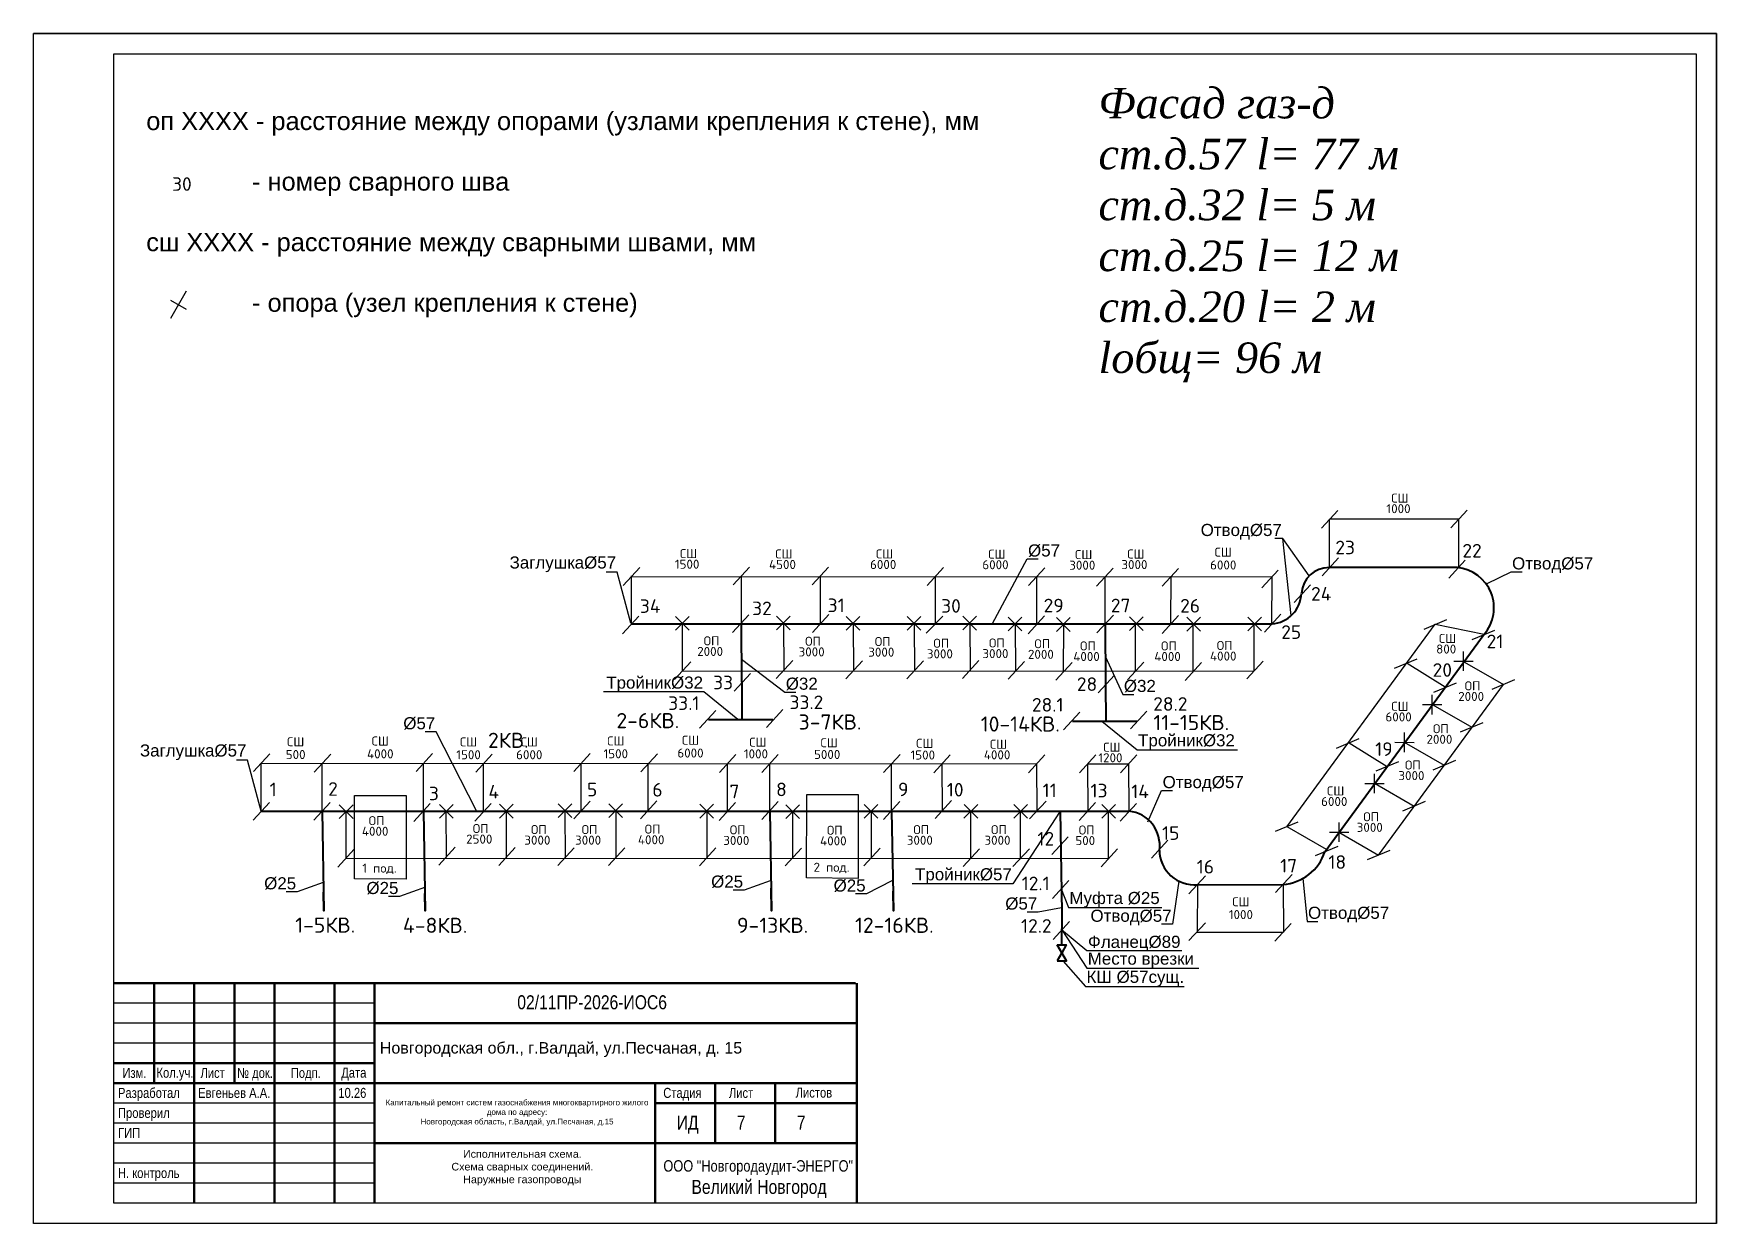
# Model space of a CAD drawing. Header units: inches. Extents: x -14875 to 29939, y -511 to 58086.
# Drawn here: x -14875 to -3761, y -511 to 7348 of the extents above; entities that cross this region are included whole.
import ezdxf
from ezdxf import colors
from ezdxf.entities.mleader import LeaderData, LeaderLine
from ezdxf.enums import TextEntityAlignment as Align
from ezdxf.math import Vec2, Vec3

# ---------------------------------------------------------------- set-up
doc = ezdxf.new("R2010")
doc.units = ezdxf.units.IN
doc.header["$MEASUREMENT"] = 0
doc.linetypes.add('ACAD_ISO02W100', pattern=[15, 12, -3])
doc.layers.get('0').update_dxf_attribs({"color": 18, "true_color": 0x000000})
for name, color, linetype, lineweight in [('анп Рамка жирная', 7, 'Continuous', 50), ('ГП_Таbлицы', 7, 'Continuous', 50), ('Трубы', 7, 'Continuous', 40)]:
    doc.layers.add(name, color=color, linetype=linetype, lineweight=lineweight)
doc.styles.add('ISO', font='arial.ttf')
doc.styles.add('PROFIL', font='simplex.shx')
doc.styles.get("Standard").update_dxf_attribs({"font": 'arial.ttf'})
doc.mleader_styles.duplicate_entry("Standard", '')

msp = doc.modelspace()

# ---------------------------------------------------------------- texts
at = {"color": 0, "style": 'PROFIL'}
for s, height, p in [('30', 89.79, (-13895.5, 6354.4)), ('1000', 59.9, (-5860.5, 4209.9)), ('СШ', 59.9, (-5851.3, 4280)), ('СШ', 59.9, (-10549.4, 3913.2)), ('СШ', 59.9, (-9919.8, 3911.3)), ('СШ', 59.9, (-9254.7, 3911.3)), ('СШ', 59.9, (-8513.3, 3909.7)), ('СШ', 59.9, (-7939.8, 3906.7)), ('СШ', 59.9, (-7595.3, 3910.7)), ('СШ', 59.9, (-7018.1, 3922.8)), ('23', 89.79, (-6212.9, 3953.5)), ('22', 89.79, (-5374.8, 3932.1)), ('1500', 59.9, (-10558.7, 3843.1)), ('4500', 59.9, (-9929, 3841.2)), ('6000', 59.9, (-9264, 3841.2)), ('6000', 59.9, (-8522.5, 3839.6)), ('3000', 59.9, (-7949, 3836.6)), ('3000', 59.9, (-7604.6, 3840.6)), ('6000', 59.9, (-7018.1, 3837.9)), ('24', 89.79, (-6370.8, 3647.5)), ('34', 89.79, (-10802.9, 3566.3)), ('32', 89.79, (-10064.8, 3551.6)), ('31', 89.79, (-9574.4, 3571.5)), ('30', 89.79, (-8816.1, 3567.7)), ('29', 89.79, (-8137.8, 3570)), ('27', 89.79, (-7695.7, 3570.2)), ('26', 89.79, (-7236.8, 3568.4)), ('ОП', 59.9, (-10397.5, 3337)), ('ОП', 59.9, (-9727.3, 3334.1)), ('ОП', 59.9, (-9267.2, 3332.4)), ('ОП', 59.9, (-8880.3, 3321.1)), ('ОП', 59.9, (-8513.3, 3322.8)), ('ОП', 59.9, (-8213.1, 3317.9)), ('ОП', 59.9, (-7008.8, 3306.4)), ('25', 89.79, (-6569.1, 3394.6)), ('СШ', 59.9, (-5536.4, 3352.8)), ('21', 89.79, (-5223.2, 3333)), ('2000', 59.9, (-10406.8, 3266.8)), ('3000', 59.9, (-9736.6, 3264)), ('3000', 59.9, (-9276.4, 3262.3)), ('3000', 59.9, (-8889.5, 3251)), ('3000', 59.9, (-8522.5, 3252.6)), ('2000', 59.9, (-8222.3, 3247.8)), ('4000', 59.9, (-7921, 3233.4)), ('ОП', 59.9, (-7911.7, 3303.5)), ('4000', 59.9, (-7386, 3233.4)), ('ОП', 59.9, (-7376.8, 3303.5)), ('4000', 59.9, (-7018, 3236.3)), ('800', 59.9, (-5545.6, 3282.7)), ('20', 89.79, (-5571.1, 3144.1)), ('33', 89.79, (-10321.1, 3061.8)), ('28', 89.79, (-7917.6, 3050.9)), ('ОП', 59.9, (-5371.5, 3039.7)), ('33.1', 89.79, (-10580.6, 2925.3)), ('33.2', 89.79, (-9771, 2931)), ('28.1', 89.79, (-8177.1, 2914.3)), ('28.2', 89.79, (-7367.6, 2920.1)), ('СШ', 59.9, (-5850.8, 2904.5)), ('2000', 59.9, (-5380.7, 2969.5)), ('2-6КВ.', 100, (-10818.3, 2809.8)), ('3-7КВ.', 100, (-9615, 2800.8)), ('10-14КВ.', 100, (-8358.2, 2787.3)), ('11-15КВ.', 100, (-7229, 2796.8)), ('6000', 59.9, (-5860, 2834.4)), ('ОП', 59.9, (-5581.1, 2756.6)), ('СШ', 59.9, (-13144.1, 2670.5)), ('СШ', 59.9, (-12585.2, 2675.4)), ('СШ', 59.9, (-12002.3, 2669.2)), ('2КВ.', 100, (-11739.5, 2679.7)), ('СШ', 59.9, (-11601.4, 2669.2)), ('СШ', 59.9, (-11030, 2675.7)), ('СШ', 59.9, (-10536.7, 2680.6)), ('СШ', 59.9, (-10091.4, 2667.6)), ('СШ', 59.9, (-9621.1, 2663.8)), ('СШ', 59.9, (-8989.4, 2660.1)), ('СШ', 59.9, (-8502.3, 2654.2)), ('2000', 59.9, (-5590.3, 2686.5)), ('500', 59.9, (-13144.1, 2585.7)), ('4000', 59.9, (-12585.2, 2590.5)), ('1500', 59.9, (-12002.3, 2584.4)), ('6000', 59.9, (-11601.4, 2584.4)), ('1500', 59.9, (-11030, 2590.9)), ('6000', 59.9, (-10536.7, 2595.8)), ('1000', 59.9, (-10104.3, 2590.1)), ('5000', 59.9, (-9633.9, 2586.3)), ('1500', 59.9, (-9002.3, 2582.6)), ('4000', 59.9, (-8511.5, 2584.1)), ('1200', 59.9, (-7763.1, 2564.4)), ('СШ', 59.9, (-7753.8, 2634.5)), ('19', 89.79, (-5957, 2621.7)), ('3000', 59.9, (-5775.1, 2446.6)), ('ОП', 59.9, (-5765.9, 2516.7)), ('1', 89.8, (-13292.8, 2355.1)), ('2', 89.8, (-12897.5, 2358.3)), ('3', 89.8, (-12231.2, 2328.8)), ('4', 89.8, (-11835.7, 2340.5)), ('5', 89.8, (-11186, 2354.3)), ('6', 89.8, (-10754.4, 2352.8)), ('7', 89.8, (-10246.4, 2341.7)), ('8', 89.8, (-9935.6, 2355.5)), ('9', 89.8, (-9131.5, 2355.5)), ('10', 89.79, (-8788.4, 2353.3)), ('11', 89.79, (-8164.4, 2349.5)), ('13', 89.79, (-7838.3, 2347.8)), ('14', 89.79, (-7567, 2342.4)), ('СШ', 59.9, (-6275.6, 2345.9)), ('6000', 59.9, (-6284.8, 2275.7)), ('ОП', 59.9, (-12609.9, 2149.2)), ('ОП', 59.9, (-11922.4, 2097.2)), ('ОП', 59.9, (-11538.5, 2090.5)), ('ОП', 59.9, (-11203.5, 2090.5)), ('ОП', 59.9, (-10786.8, 2093.1)), ('ОП', 59.9, (-10224.8, 2088.6)), ('ОП', 59.9, (-9583.8, 2085.8)), ('ОП', 59.9, (-9012.8, 2089.8)), ('ОП', 59.9, (-8499.7, 2089.8)), ('ОП', 59.9, (-7920.2, 2087.4)), ('15', 89.79, (-7364.4, 2067.2)), ('3000', 59.9, (-6050.4, 2105)), ('ОП', 59.9, (-6041.2, 2175.1)), ('4000', 59.9, (-12619.2, 2079.1)), ('2500', 59.9, (-11931.6, 2027.1)), ('3000', 59.9, (-11547.8, 2020.4)), ('3000', 59.9, (-11212.7, 2020.4)), ('4000', 59.9, (-10796.1, 2023)), ('3000', 59.9, (-10234.1, 2018.5)), ('4000', 59.9, (-9593, 2015.7)), ('3000', 59.9, (-9022, 2019.7)), ('3000', 59.9, (-8509, 2019.7)), ('12', 89.79, (-8189.8, 2029.1)), ('500', 59.9, (-7929.4, 2017.3)), ('16', 89.79, (-7135.7, 1844.6)), ('17', 89.79, (-6586.2, 1851.3)), ('18', 89.79, (-6265.3, 1875.6)), ('1 под.', 59.9, (-12590.5, 1830.8)), ('2 под.', 59.9, (-9604.7, 1836.4)), ('12.1', 89.79, (-8256.7, 1734.3)), ('1000', 59.9, (-6901.5, 1528.5)), ('СШ', 59.9, (-6901.5, 1613.3)), ('1-5КВ.', 100, (-12948.8, 1459)), ('4-8КВ.', 100, (-12223, 1457.6)), ('9-13КВ.', 100, (-9994.3, 1457.9)), ('12-16КВ.', 100, (-9190.2, 1457.9)), ('12.2', 89.79, (-8252.7, 1453.6))]:
    msp.add_text(s, height=height, dxfattribs=at).set_placement(p, align=Align.MIDDLE)
at = {"lineweight": 25, "insert": (-7841.9, 6989.5), "char_height": 201.742, "width": 3302.931, "attachment_point": 1}
msp.add_mtext('{\\fTimes New Roman|b0|i1|c204|p18;Фасад газ-д\\Pст.д.57 \\fTimes New Roman|b0|i1|c0|p18;l\\fTimes New Roman|b0|i1|c204|p18;= 77 м\\Pст.д.32 \\fTimes New Roman|b0|i1|c0|p18;l\\fTimes New Roman|b0|i1|c204|p18;= 5 м\\Pст.д.25 \\fTimes New Roman|b0|i1|c0|p18;l\\fTimes New Roman|b0|i1|c204|p18;= 12 м\\Pст.д.20 \\fTimes New Roman|b0|i1|c0|p18;l\\fTimes New Roman|b0|i1|c204|p18;= 2 м\\Plобщ= 96 м}', dxfattribs=at)
at = {"insert": (-14130.9, 6830.8), "char_height": 120, "attachment_point": 1}
msp.add_mtext_dynamic_manual_height_columns('оп ХХХХ - расстояние между опорами (узлами крепления к стене), мм\\P\\P               - номер сварного шва\\P\\Pсш ХХХХ - расстояние между сварными швами, мм\\P\\P               - опора (узел крепления к стене)', width=6089.44, gutter_width=3.75, heights=[-1359.4], dxfattribs=at)
at = {"layer": 'ГП_Таbлицы', "color": 7, "style": 'ISO', "width": 0.8}
for s, height, p in [('02/11ПР-2026-ИОС6', 92.61, (-11680.5, 903.1)), ('Изм.', 66.15, (-14288.5, 450)), ('Кол.уч.', 66.15, (-14063.2, 450.9)), ('Лист', 66.15, (-13773.1, 450)), ('№ док.', 66.15, (-13531.3, 450)), ('Подп.', 66.15, (-13176.2, 450)), ('Дата', 66.15, (-12843.2, 451.5)), ('Разработал', 66.15, (-14317.5, 317.7)), ('Евгеньев А.А.', 66.15, (-13788.3, 317.7)), ('10.26', 66.15, (-12862.2, 317.7)), ('Стадия', 66.15, (-10716.4, 317.7)), ('Лист', 66.15, (-10282.8, 317.7)), ('Листов', 66.15, (-9841.9, 319.6)), ('Проверил', 66.15, (-14317.5, 185.4)), ('ГИП', 66.15, (-14317.5, 53.1)), ('ИД', 92.61, (-10627.8, 108)), ('7', 92.6, (-10230.9, 108)), ('7', 92.6, (-9834, 108)), ('Н. контроль', 66.15, (-14317.5, -211.5))]:
    msp.add_text(s, height=height, dxfattribs=at).set_placement(p)
for s, height, p in [('ООО "Новгородаудит-ЭНЕРГО"', 75.6, (-10089.2, -169.4)), ('Великий Новгород', 92.61, (-10084, -316.4))]:
    msp.add_text(s, height=height, dxfattribs=at).set_placement(p, align=Align.CENTER)
at = {"layer": 'Трубы', "linetype": 'ACAD_ISO02W100', "attachment_point": 1}
for s, width, heights, insert, char_height in [('\\pxt26;Новгородская обл., г.Валдай, ул.Песчаная, д. 15', 3117.152, [-99.6], (-12588.1, 686.2), 75.6), ('\\pxa0.66667,sm1,qc;Капитальный ремонт систем газоснабжения многоквартирного жилого дома по адресу:\\P\\pa0.25,s*;Новгородская область, г.Валдай, ул.Песчаная, д.15', 1770.003, [-202.1], (-12567.1, 306.2), 37.8), ('\\pxa0.66667,sm1,qc;Исполнительная схема.\\PСхема сварных соединений.\\PНаружные газопроводы', 1916.713, [-303.5], (-12605.3, -27.3), 50.4)]:
    msp.add_mtext_dynamic_manual_height_columns(s, width=width, gutter_width=3.15, heights=heights, dxfattribs=dict(at, insert=insert, char_height=char_height))

# ---------------------------------------------------------------- blocks, each defined once
blk = doc.blocks.new('A$C06d2972a')
at = {"color": 242, "lineweight": 30, "true_color": 0xcd2027}
for p, q in [((87, 150), (-87, -150)), ((-87, 50), (87, -50))]:
    blk.add_line(p, q, dxfattribs=at)

# ---------------------------------------------------------------- linework, layer by layer
at = {"color": 18, "true_color": 0x000000}
for p, q in [((-6369.7, 4080.6), (-6261.4, 4198.5)), ((-5463.5, 4139.9), (-6316.3, 4139.5)), ((-6316.2, 3820.5), (-6315.9, 4139.5)), ((-5515.3, 4082.4), (-5407.1, 4200.3)), ((-5463.1, 3824.6), (-5463.1, 4140.7)), ((-10980.1, 3703.2), (-10871.9, 3821)), ((-10254.7, 3706), (-10146.4, 3823.9)), ((-9732.3, 3705.9), (-9624, 3823.8)), ((-8973.9, 3703.4), (-8865.6, 3821.3)), ((-8303.5, 3701.3), (-8195.2, 3819.1)), ((-7854, 3698), (-7745.8, 3815.9)), ((-7422.2, 3696.9), (-7314, 3814.7)), ((-6762.9, 3686.6), (-6654.7, 3804.4)), ((-6364.9, 3767), (-6256.7, 3884.8)), ((-5528, 3751.2), (-5419.8, 3869)), ((-10927, 3449.6), (-10927, 3765.8)), ((-10925.7, 3762), (-6697.6, 3758.8)), ((-10200.1, 3450.1), (-10200.1, 3766.2)), ((-9677.7, 3450), (-9677.7, 3766.1)), ((-8919.3, 3447.5), (-8919.3, 3763.6)), ((-8248.9, 3445.4), (-8248.9, 3761.5)), ((-7797.8, 3448.6), (-7797.2, 3759.4)), ((-7364.8, 3763.7), (-7366.4, 3452.5)), ((-6697.1, 3758.2), (-6698.6, 3447)), ((-6549.8, 3589), (-6441.6, 3706.8)), ((-10985.5, 3382), (-10877.3, 3499.9)), ((-10590, 3137.9), (-10590, 3454)), ((-10258.4, 3390.9), (-10150.1, 3508.8)), ((-9922.3, 3453.5), (-9920.5, 3138.2)), ((-9731.1, 3392.7), (-9622.8, 3510.6)), ((-9462.1, 3451.9), (-9460.4, 3136.5)), ((-9059.1, 3451.9), (-9057.4, 3136.5)), ((-8692.2, 3453.5), (-8690.4, 3138.1)), ((-8392, 3448.6), (-8390.2, 3133.2)), ((-8305.8, 3383.1), (-8197.5, 3500.9)), ((-7851.8, 3389.1), (-7743.6, 3506.9)), ((-7596.7, 3135.1), (-7596.7, 3451.2)), ((-7422.2, 3385.8), (-7314, 3503.7)), ((-7217, 3132.2), (-7217, 3448.3)), ((-6815, 3447.5), (-6816.5, 3136.3)), ((-6746.5, 3394.1), (-6638.3, 3512)), ((-6599.1, 2109.2), (-5618.4, 3446)), ((-5691.1, 3414.7), (-5541.3, 3477.1)), ((-5618.4, 3446), (-5295.4, 3380.3)), ((-8073.2, 3441.1), (-8074.7, 3130.2)), ((-5373.9, 3346), (-5224, 3408.3)), ((-10642.7, 3081.2), (-10534.5, 3199.1)), ((-10590.1, 3137.8), (-6816.9, 3136.7)), ((-10247.7, 3003.8), (-10139.5, 3121.7)), ((-9969.8, 3088.4), (-9861.6, 3206.2)), ((-9509.7, 3086.7), (-9401.4, 3204.6)), ((-9106.7, 3086.7), (-8998.5, 3204.5)), ((-8739.7, 3088.3), (-8631.5, 3206.1)), ((-8439.5, 3083.4), (-8331.3, 3201.3)), ((-8124.1, 3076.4), (-8015.9, 3194.3)), ((-7650, 3078.6), (-7541.7, 3196.5)), ((-7270.3, 3075.7), (-7162.1, 3193.5)), ((-6862.2, 3085.5), (-6753.9, 3203.3)), ((-5887.4, 3155.8), (-5737.6, 3218.1)), ((-5804.3, 3190.4), (-5552.8, 3033.8)), ((-5425, 3196.9), (-5167.3, 3049)), ((-7844.2, 2992.9), (-7736, 3110.7)), ((-5991.8, 1921.9), (-5167.4, 3048.7)), ((-5628.2, 2997.3), (-5478.3, 3059.6)), ((-5241.1, 3018.4), (-5091.3, 3080.7)), ((-5634.6, 2913.9), (-5376.8, 2766)), ((-10476.8, 2759.7), (-10368.6, 2877.5)), ((-10033.9, 2765.4), (-9925.6, 2883.2)), ((-8073.3, 2748.7), (-7965.1, 2866.6)), ((-7630.4, 2754.5), (-7522.2, 2872.3)), ((-5450.7, 2735.3), (-5300.8, 2797.7)), ((-6269.9, 2628.5), (-6120.1, 2690.9)), ((-13422, 2472.9), (-13313.8, 2590.7)), ((-13020.9, 2469.9), (-12912.6, 2587.7)), ((-12348.9, 2474.1), (-12240.7, 2591.9)), ((-11954, 2470.4), (-11845.7, 2588.3)), ((-11307.5, 2474.2), (-11199.3, 2592)), ((-10863.5, 2472.3), (-10755.2, 2590.2)), ((-10344.3, 2467.6), (-10236, 2585.4)), ((-10065.1, 2467.9), (-9956.9, 2585.7)), ((-9261, 2467.9), (-9152.8, 2585.7)), ((-8929.8, 2465.5), (-8821.6, 2583.3)), ((-8305.1, 2465.6), (-8196.8, 2583.4)), ((-7967.6, 2465.6), (-7859.4, 2583.4)), ((-7697, 2465.5), (-7588.8, 2583.3)), ((-6186.9, 2663.2), (-5935.3, 2506.5)), ((-5822.8, 2666.4), (-5559.7, 2515.2)), ((-13371.4, 2528), (-8251.5, 2524.2)), ((-13371, 2210.4), (-13371, 2528.2)), ((-12969.9, 2207.4), (-12969.9, 2525.2)), ((-12299.3, 2209.1), (-12299.3, 2525.3)), ((-11904.4, 2205.5), (-11904.4, 2521.6)), ((-11259.6, 2210.4), (-11259.6, 2526.5)), ((-10815.6, 2208.5), (-10815.6, 2524.6)), ((-10292.1, 2209.8), (-10292.1, 2525.9)), ((-10012.1, 2209.4), (-10012.1, 2525.5)), ((-9208, 2209.4), (-9208, 2525.5)), ((-8875.5, 2523.9), (-8873.5, 2213.8)), ((-8251.5, 2524.2), (-8249.5, 2210)), ((-7914.3, 2523.8), (-7643.8, 2523.5)), ((-7914, 2524.2), (-7912, 2210)), ((-7643.4, 2524.1), (-7641.5, 2210)), ((-6008.8, 2477.8), (-5858.9, 2540.2)), ((-5632.6, 2485.3), (-5482.8, 2547.6)), ((-6015.6, 2393.5), (-5757.9, 2245.6)), ((-13424.7, 2152), (-13316.5, 2269.9)), ((-13024, 2152), (-12915.8, 2269.9)), ((-12363.7, 2144), (-12255.4, 2261.9)), ((-11960.9, 2144.8), (-11852.6, 2262.6)), ((-11307.2, 2160.8), (-11199, 2278.6)), ((-10866, 2161.1), (-10757.8, 2278.9)), ((-10346.7, 2150.1), (-10238.5, 2267.9)), ((-10066.3, 2156.8), (-9958.1, 2274.6)), ((-9262.2, 2156.8), (-9154, 2274.6)), ((-8920.6, 2164), (-8812.4, 2281.9)), ((-8296.7, 2160.3), (-8188.4, 2278.1)), ((-7970.4, 2150.8), (-7862.2, 2268.6)), ((-7699.2, 2145.4), (-7590.9, 2263.2)), ((-5831.7, 2215), (-5681.9, 2277.3)), ((-12811.2, 1901), (-12811.2, 2210.3)), ((-12151.6, 2214.5), (-12151.2, 1905.1)), ((-11753.8, 2212.4), (-11753.4, 1903.1)), ((-11365.3, 2212.1), (-11365, 1902.7)), ((-11030.3, 2212.1), (-11029.9, 1902.7)), ((-10429.5, 2210.3), (-10429.1, 1900.9)), ((-9862.8, 2209.6), (-9862.4, 1900.2)), ((-9344.2, 2209.9), (-9343.8, 1900.5)), ((-8685.2, 1900.2), (-8685.2, 2212.1)), ((-8356.2, 1900.2), (-8356.2, 2212.1)), ((-7774.8, 1899.3), (-7774.8, 2211.2)), ((-6673.6, 2078.6), (-6523.8, 2140.9)), ((-8149.7, 1924.6), (-8041.5, 2042.4)), ((-7491.5, 1901.7), (-7383.3, 2019.6)), ((-6598.4, 2109.4), (-6339.3, 1960.7)), ((-6254.9, 2073.1), (-5991.8, 1921.9)), ((-12865.3, 1841.8), (-12757, 1959.7)), ((-12811.2, 1900.9), (-7774.9, 1899.5)), ((-12199.4, 1855.2), (-12091.2, 1973)), ((-11801.6, 1853.2), (-11693.4, 1971)), ((-11413.2, 1852.8), (-11305, 1970.6)), ((-11078.2, 1852.8), (-10969.9, 1970.6)), ((-10477.4, 1851), (-10369.1, 1968.8)), ((-9910.7, 1850.3), (-9802.4, 1968.1)), ((-9392.1, 1850.6), (-9283.8, 1968.4)), ((-8735.6, 1845.3), (-8627.4, 1963.1)), ((-8406.6, 1845.3), (-8298.4, 1963.1)), ((-7825.2, 1844.4), (-7716.9, 1962.2)), ((-6409.4, 1918.2), (-6259.6, 1980.5)), ((-6064.8, 1892), (-5914.9, 1954.4)), ((-7244.5, 1665.9), (-7136.2, 1783.8)), ((-6671.8, 1674.7), (-6563.6, 1792.5)), ((-8146.5, 1635.3), (-8038.3, 1753.1)), ((-7189, 1724.2), (-7190.5, 1413.3)), ((-6623, 1728), (-6620.3, 1412.2)), ((-8141.1, 1363.9), (-8032.9, 1481.8)), ((-7244.2, 1356.9), (-7136, 1474.7)), ((-6677.5, 1352.3), (-6569.3, 1470.1)), ((-7190.1, 1412.8), (-6620.3, 1412))]:
    msp.add_line(p, q, dxfattribs=at)
at = {"color": 0}
for p, q in [((-10635.9, 3497.6), (-10545.3, 3406.9)), ((-10635.9, 3407), (-10545.3, 3497.5)), ((-9968.1, 3408.5), (-9877.4, 3499.1)), ((-9968.1, 3499.1), (-9877.5, 3408.5)), ((-9507.9, 3406.9), (-9417.3, 3497.5)), ((-9507.9, 3497.5), (-9417.3, 3406.9)), ((-9105, 3406.9), (-9014.3, 3497.4)), ((-9104.9, 3497.5), (-9014.4, 3406.8)), ((-8980.2, 3387.1), (-8869.5, 3500.8)), ((-8738, 3408.5), (-8647.3, 3499)), ((-8737.9, 3499.1), (-8647.4, 3408.4)), ((-8437.8, 3403.6), (-8347.1, 3494.2)), ((-8437.7, 3494.2), (-8347.2, 3403.5)), ((-8119.3, 3399.6), (-8028.6, 3490.2)), ((-8119.2, 3490.2), (-8028.7, 3399.5)), ((-7637.8, 3495.2), (-7547.2, 3404.5)), ((-7637.8, 3404.6), (-7547.2, 3495.1)), ((-7258.2, 3401.7), (-7167.5, 3492.2)), ((-7258.1, 3492.3), (-7167.6, 3401.6)), ((-6856.6, 3403.2), (-6765.9, 3493.8)), ((-6856.5, 3493.8), (-6766, 3403.2)), ((-5430.7, 3138.5), (-5430.6, 3266.6)), ((-5494.7, 3202.6), (-5366.6, 3202.5)), ((-5701.4, 2915.4), (-5573.3, 2915.3)), ((-5637.4, 2851.3), (-5637.3, 2979.4)), ((-5821.1, 2602.3), (-5820.9, 2730.5)), ((-5885.1, 2666.5), (-5756.9, 2666.3)), ((-6018.5, 2330.9), (-6018.3, 2459.1)), ((-6082.5, 2395.1), (-5954.3, 2395)), ((-12856, 2163.2), (-12765.4, 2253.8)), ((-12856, 2253.8), (-12765.4, 2163.2)), ((-12195, 2166), (-12104.3, 2256.5)), ((-12194.9, 2256.6), (-12104.4, 2165.9)), ((-11798.9, 2166.4), (-11708.2, 2256.9)), ((-11798.8, 2257), (-11708.3, 2166.3)), ((-11410.7, 2169.4), (-11320.1, 2260)), ((-11410.7, 2260), (-11320.1, 2169.4)), ((-11075.7, 2169.4), (-10985, 2260)), ((-11075.6, 2260), (-10985.1, 2169.4)), ((-10475.1, 2166.5), (-10384.4, 2257.1)), ((-10475, 2257.1), (-10384.5, 2166.5)), ((-9907.7, 2162.4), (-9817, 2252.9)), ((-9907.6, 2253), (-9817.1, 2162.3)), ((-9389.7, 2165.6), (-9299, 2256.1)), ((-9389.6, 2256.2), (-9299.1, 2165.5)), ((-8730.2, 2165.7), (-8639.5, 2256.2)), ((-8730.1, 2256.3), (-8639.5, 2165.6)), ((-8401.1, 2256.3), (-8310.5, 2165.6)), ((-8401.1, 2165.7), (-8310.5, 2256.2)), ((-7819.7, 2164.7), (-7729.1, 2255.3)), ((-7819.7, 2255.3), (-7729.1, 2164.7)), ((-6253.2, 2009.1), (-6253.1, 2137.2)), ((-6317.2, 2073.2), (-6189.1, 2073.1))]:
    msp.add_line(p, q, dxfattribs=at)
at = {"color": 18, "true_color": 0x000000}
for points in [[(-12754.5, 2315.7), (-12414.7, 2316.1), (-12414.7, 1762.3), (-12756.4, 1765.1)], [(-9768.7, 2321.4), (-9428.9, 2321.8), (-9428.9, 1768), (-9770.6, 1770.7)]]:
    msp.add_lwpolyline(points, close=True, dxfattribs=at)
at = {"color": 0, "lineweight": 40}
for points in [[(-8115.4, 1329.1), (-8054.3, 1329.1), (-8084.9, 1276.2)], [(-8115.4, 1222.2), (-8054.2, 1222.2), (-8084.8, 1275.1)]]:
    msp.add_lwpolyline(points, close=True, dxfattribs=at)
at = {"layer": 'анп Рамка жирная', "color": 7, "lineweight": 30, "ltscale": 0.001}
for p, q in [((-14874.5, 7347.6), (-3761.3, 7347.6)), ((-14874.5, -511), (-14874.5, 7347.6)), ((-3761.3, 7347.6), (-14874.5, 7347.6)), ((-3761.3, 7347.6), (-3761.3, -511)), ((-14345.3, -378.7), (-14345.3, 7215.3)), ((-14345.3, 7215.3), (-3893.6, 7215.3)), ((-3893.6, 7215.3), (-3893.6, -378.7)), ((-3893.6, -378.7), (-14345.3, -378.7)), ((-3761.3, -511), (-14874.5, -511))]:
    msp.add_line(p, q, dxfattribs=at)
at = {"layer": 'анп Рамка жирная', "color": 0, "lineweight": 30, "ltscale": 0.001}
msp.add_line((-3761.3, -511), (-3761.3, 7347.6), dxfattribs=at)
at = {"layer": 'ГП_Таbлицы', "color": 7}
for p, q in [((-14078.2, 1076.6), (-14078.2, 415.1)), ((-13813.6, 1076.6), (-13813.6, -378.7)), ((-13549, 1076.6), (-13549, 415.1)), ((-13284.4, 1076.6), (-13284.4, -378.7)), ((-12887.5, 1076.6), (-12887.5, -378.7)), ((-12622.9, 1076.6), (-12622.9, -378.7)), ((-9438.2, 1075.6), (-9438.3, -378.6)), ((-12622.9, 812), (-9447.7, 812)), ((-12622.9, 547.4), (-14342.8, 547.4)), ((-14342.8, 415.1), (-9447.7, 415.1)), ((-10770.7, 415.1), (-10770.7, -378.7)), ((-10373.8, 415.1), (-10373.8, 18.2)), ((-9976.9, 415.1), (-9976.9, 18.2)), ((-10770.7, 282.8), (-9447.7, 282.8)), ((-12622.9, 18.2), (-9447.7, 18.2))]:
    msp.add_line(p, q, dxfattribs=at)
at = {"layer": 'ГП_Таbлицы', "color": 7, "lineweight": -3}
for p, q in [((-12622.9, 944.3), (-14342.8, 944.3)), ((-12622.9, 812), (-14342.8, 812)), ((-12622.9, 679.7), (-14342.8, 679.7)), ((-12622.9, 282.8), (-14342.8, 282.8)), ((-12622.9, 150.5), (-14342.8, 150.5)), ((-12622.9, 18.2), (-14342.8, 18.2)), ((-12622.9, -114.1), (-14342.8, -114.1)), ((-12622.9, -246.4), (-14342.8, -246.4))]:
    msp.add_line(p, q, dxfattribs=at)
at = {"layer": 'ГП_Таbлицы', "color": 7}
msp.add_lwpolyline([(-14342.8, 1076.6), (-14342.8, 1076.6), (-9447.7, 1076.6)], dxfattribs=at)
at = {"layer": 'Трубы', "color": 18, "true_color": 0x000000}
for p, q in [((-5471.3, 3820.2), (-6317.3, 3820.3)), ((-10926.7, 3448.9), (-6695.7, 3448.1)), ((-10202.3, 3450.1), (-10198.6, 3063.7)), ((-7798.8, 3446.5), (-7795.2, 3052.7)), ((-6347, 1944.1), (-5295.4, 3380.3)), ((-10198.2, 3063.2), (-10197.3, 2819.6)), ((-7794.7, 3052.3), (-7793.8, 2808.7)), ((-10416.8, 2817.7), (-9993, 2817.7)), ((-8013.3, 2806.8), (-7589.5, 2806.8)), ((-13371.1, 2210.7), (-7640.2, 2212)), ((-7189.4, 1725.6), (-6623, 1728))]:
    msp.add_line(p, q, dxfattribs=at)
for points in [[(-12970, 2210.4), (-12958.1, 1554), (-12960.7, 1677.4)], [(-12300.2, 2208.9), (-12288.3, 1552.5), (-12290.5, 1666.8)], [(-10012.6, 2210.1), (-10000.6, 1553.7), (-10003.3, 1702.6)], [(-9208.5, 2210.1), (-9196.5, 1553.7), (-9199, 1683.4)], [(-8094.4, 2211.3), (-8085, 1541.4), (-8086.3, 1329.2)]]:
    msp.add_lwpolyline(points, dxfattribs=at)
for centre, radius, start, end in [((-6321.7, 3641), 179.4, 88.59573, 176.68304), ((-5496, 3555.2), 266.2, 318.81602, 84.65134), ((-6712.2, 3658), 210.5, 274.38193, 357.94509), ((-7664.8, 1985.8), 227.5, 351.65242, 83.79076), ((-7207.7, 1957), 232.1, 181.03111, 274.51016), ((-6643.5, 2038.2), 310.8, 273.78912, 342.40868)]:
    msp.add_arc(centre, radius, start, end, dxfattribs=at)

# ---------------------------------------------------------------- block references
at = {"xscale": 0.6, "yscale": 0.6, "zscale": 0.6}
msp.add_blockref('A$C06d2972a', (-13918.7, 5556.9), dxfattribs=at)

msp.set_redraw_order([(e.dxf.handle, doc.entitydb.next_handle()) for e in msp.query("TEXT MTEXT ATTDEF DIMENSION ARC_DIMENSION")])  # texts and dimensions are drawn at this point

# ---------------------------------------------------------------- leaders
at = {"color": 0}
ml = msp.add_multileader_mtext('', dxfattribs=at)
ml.set_content('Отвод%%C57 ')
ml.set_leader_properties(color=256)
ml.build(insert=Vec2(0, 0))
ml.multileader.update_dxf_attribs({"has_dogleg": 0, "text_left_attachment_type": 6, "text_right_attachment_type": 6, "dogleg_length": 2, "arrow_head_size": 0})
ctx = ml.context
ctx.base_point, ctx.char_height, ctx.arrow_head_size, ctx.landing_gap_size, ctx.plane_origin, ctx.plane_x_axis = Vec3(-7163.1, 4012.8), 80, 0, 6.45, Vec3(-6955.4, 4441), Vec3(1, 0, 0)
ctx.left_attachment, ctx.right_attachment, ctx.text_align_type = 6, 6, 2
notes = []
notes.append((ctx, [(1, (1, 1, 0), (-6622.5, 4012.8), (-1, 0, 0), 2, [(0, [(-6451.4, 3766.3)], 0, []), (1, [(-6569.1, 3504.1)], 0, [])])]))
ctx.mtext.insert, ctx.mtext.text_direction, ctx.mtext.width, ctx.mtext.defined_height, ctx.mtext.alignment, ctx.mtext.flow_direction = Vec3(-6631, 4109.2), Vec3(1, 0, 0), 45.256, 32.4, 3, 5
ml = msp.add_multileader_mtext('', dxfattribs=at)
ml.set_content('Заглушка%%C57 ')
ml.set_leader_properties(color=256)
ml.build(insert=Vec2(0, 0))
ml.multileader.update_dxf_attribs({"has_dogleg": 0, "text_left_attachment_type": 6, "text_right_attachment_type": 6, "dogleg_length": 2, "arrow_head_size": 0})
ctx = ml.context
ctx.base_point, ctx.char_height, ctx.arrow_head_size, ctx.landing_gap_size, ctx.plane_origin, ctx.plane_x_axis = Vec3(-11728.5, 3791), 80, 0, 6.45, Vec3(-11465.4, 3991.6), Vec3(1, 0, 0)
ctx.left_attachment, ctx.right_attachment, ctx.text_align_type = 6, 6, 2
notes.append((ctx, [(1, (1, 1, 0), (-11019.5, 3791), (-1, 0, 0), 2, [(0, [(-10929.7, 3452.9)], 0, [])])]))
ctx.mtext.insert, ctx.mtext.text_direction, ctx.mtext.width, ctx.mtext.defined_height, ctx.mtext.alignment, ctx.mtext.flow_direction = Vec3(-11027.9, 3894.5), Vec3(1, 0, 0), 65.215, 85.3, 3, 5
ml = msp.add_multileader_mtext('', dxfattribs=at)
ml.set_content('%%C57 ')
ml.set_leader_properties(color=256)
ml.build(insert=Vec2(0, 0))
ml.multileader.update_dxf_attribs({"has_dogleg": 0, "text_left_attachment_type": 6, "text_right_attachment_type": 6, "dogleg_length": 2, "arrow_head_size": 0})
ctx = ml.context
ctx.base_point, ctx.char_height, ctx.arrow_head_size, ctx.landing_gap_size, ctx.plane_origin, ctx.plane_x_axis = Vec3(-8313.6, 3877.9), 80, 0, 6.45, Vec3(-9885.2, 3675.1), Vec3(1, 0, 0)
ctx.left_attachment, ctx.right_attachment = 6, 6
notes.append((ctx, [(0, (1, 1, 0), (-8315.6, 3877.9), (1, 0, 0), 2, [(0, [(-8542.7, 3450.3)], 0, [])])]))
ctx.mtext.insert, ctx.mtext.text_direction, ctx.mtext.width, ctx.mtext.defined_height, ctx.mtext.flow_direction = Vec3(-8307.1, 3973.9), Vec3(1, 0, 0), 65.215, 85.3, 5
ml = msp.add_multileader_mtext('', dxfattribs=at)
ml.set_content('Отвод%%C57 ')
ml.set_leader_properties(color=256)
ml.build(insert=Vec2(0, 0))
ml.multileader.update_dxf_attribs({"has_dogleg": 0, "text_left_attachment_type": 6, "text_right_attachment_type": 6, "dogleg_length": 2, "arrow_head_size": 0})
ctx = ml.context
ctx.base_point, ctx.char_height, ctx.arrow_head_size, ctx.landing_gap_size, ctx.plane_origin, ctx.plane_x_axis = Vec3(-5116.9, 3792.1), 80, 0, 6.45, Vec3(-5082.1, 4312.9), Vec3(1, 0, 0)
ctx.left_attachment, ctx.right_attachment = 6, 6
notes.append((ctx, [(0, (1, 1, 0), (-5118.9, 3792.1), (1, 0, 0), 2, [(0, [(-5276, 3715.1)], 0, [])])]))
ctx.mtext.insert, ctx.mtext.text_direction, ctx.mtext.width, ctx.mtext.defined_height, ctx.mtext.flow_direction = Vec3(-5110.5, 3888.6), Vec3(1, 0, 0), 65.215, 85.3, 5
ml = msp.add_multileader_mtext('', dxfattribs=at)
ml.set_content('%%C32 ')
ml.set_leader_properties(color=256)
ml.build(insert=Vec2(0, 0))
ml.multileader.update_dxf_attribs({"has_dogleg": 0, "text_left_attachment_type": 6, "text_right_attachment_type": 6, "dogleg_length": 2, "arrow_head_size": 0})
ctx = ml.context
ctx.base_point, ctx.char_height, ctx.arrow_head_size, ctx.landing_gap_size, ctx.plane_origin, ctx.plane_x_axis = Vec3(-7680.7, 2982.9), 80, 0, 6.45, Vec3(-9026.6, 2771), Vec3(1, 0, 0)
ctx.left_attachment, ctx.right_attachment = 6, 6
notes.append((ctx, [(0, (1, 1, 0), (-7682.7, 2982.9), (1, 0, 0), 2, [(0, [(-7797.9, 3235.9)], 0, [])])]))
ctx.mtext.insert, ctx.mtext.text_direction, ctx.mtext.width, ctx.mtext.defined_height, ctx.mtext.flow_direction = Vec3(-7674.3, 3078.9), Vec3(1, 0, 0), 65.215, 85.3, 5
ml = msp.add_multileader_mtext('', dxfattribs=at)
ml.set_content('%%C32 ')
ml.set_leader_properties(color=256)
ml.build(insert=Vec2(0, 0))
ml.multileader.update_dxf_attribs({"has_dogleg": 0, "text_left_attachment_type": 6, "text_right_attachment_type": 6, "dogleg_length": 2, "arrow_head_size": 0})
ctx = ml.context
ctx.base_point, ctx.char_height, ctx.arrow_head_size, ctx.landing_gap_size, ctx.plane_origin, ctx.plane_x_axis = Vec3(-9913.8, 2997.8), 80, 0, 6.45, Vec3(-11301.1, 2800.7), Vec3(1, 0, 0)
ctx.left_attachment, ctx.right_attachment = 6, 6
notes.append((ctx, [(0, (1, 1, 0), (-9915.8, 2997.8), (1, 0, 0), 2, [(0, [(-10199.2, 3214.8)], 0, [])])]))
ctx.mtext.insert, ctx.mtext.text_direction, ctx.mtext.width, ctx.mtext.defined_height, ctx.mtext.flow_direction = Vec3(-9907.3, 3093.8), Vec3(1, 0, 0), 65.215, 85.3, 5
ml = msp.add_multileader_mtext('', dxfattribs=at)
ml.set_content('Тройник%%C32')
ml.set_leader_properties(color=256)
ml.build(insert=Vec2(0, 0))
ml.multileader.update_dxf_attribs({"has_dogleg": 0, "text_left_attachment_type": 6, "text_right_attachment_type": 6, "dogleg_length": 2, "arrow_head_size": 0})
ctx = ml.context
ctx.base_point, ctx.char_height, ctx.arrow_head_size, ctx.landing_gap_size, ctx.plane_origin, ctx.plane_x_axis = Vec3(-11090.9, 2998.9), 80, 0, 6.45, Vec3(-10934, 3186.5), Vec3(1, 0, 0)
ctx.left_attachment, ctx.right_attachment, ctx.text_align_type = 6, 6, 2
notes.append((ctx, [(1, (1, 1, 0), (-10445.3, 2998.9), (-1, 0, 0), 2, [(0, [(-10224.1, 2817.5)], 0, [])])]))
ctx.mtext.insert, ctx.mtext.text_direction, ctx.mtext.width, ctx.mtext.defined_height, ctx.mtext.alignment, ctx.mtext.flow_direction = Vec3(-10453.7, 3101.1), Vec3(1, 0, 0), 650.834, 56, 3, 5
ml = msp.add_multileader_mtext('', dxfattribs=at)
ml.set_content('%%C57 ')
ml.set_leader_properties(color=256)
ml.build(insert=Vec2(0, 0))
ml.multileader.update_dxf_attribs({"has_dogleg": 0, "text_left_attachment_type": 6, "text_right_attachment_type": 6, "dogleg_length": 2, "arrow_head_size": 0})
ctx = ml.context
ctx.base_point, ctx.char_height, ctx.arrow_head_size, ctx.landing_gap_size, ctx.plane_origin, ctx.plane_x_axis = Vec3(-12430.2, 2736.5), 80, 0, 6.45, Vec3(-12363, 3383.3), Vec3(1, 0, 0)
ctx.left_attachment, ctx.right_attachment, ctx.text_align_type = 6, 6, 2
notes.append((ctx, [(1, (1, 1, 0), (-12213.7, 2736.5), (-1, 0, 0), 2, [(0, [(-11950, 2214.3)], 0, [])])]))
ctx.mtext.insert, ctx.mtext.text_direction, ctx.mtext.width, ctx.mtext.defined_height, ctx.mtext.alignment, ctx.mtext.flow_direction = Vec3(-12222.1, 2832.5), Vec3(1, 0, 0), 65.215, 85.3, 3, 5
ml = msp.add_multileader_mtext('', dxfattribs=at)
ml.set_content('Тройник%%C32')
ml.set_leader_properties(color=256)
ml.build(insert=Vec2(0, 0))
ml.multileader.update_dxf_attribs({"has_dogleg": 0, "text_left_attachment_type": 6, "text_right_attachment_type": 6, "dogleg_length": 2, "arrow_head_size": 0})
ctx = ml.context
ctx.base_point, ctx.char_height, ctx.arrow_head_size, ctx.landing_gap_size, ctx.plane_origin, ctx.plane_x_axis = Vec3(-7586.8, 2617.6), 80, 0, 6.45, Vec3(-8530.5, 3175.6), Vec3(1, 0, 0)
ctx.left_attachment, ctx.right_attachment = 6, 6
notes.append((ctx, [(0, (1, 1, 0), (-7588.8, 2617.6), (1, 0, 0), 2, [(0, [(-7820.6, 2806.6)], 0, [])])]))
ctx.mtext.insert, ctx.mtext.text_direction, ctx.mtext.width, ctx.mtext.defined_height, ctx.mtext.flow_direction = Vec3(-7580.3, 2719.8), Vec3(1, 0, 0), 650.834, 56, 5
ml = msp.add_multileader_mtext('', dxfattribs=at)
ml.set_content('Заглушка%%C57 ')
ml.set_leader_properties(color=256)
ml.build(insert=Vec2(0, 0))
ml.multileader.update_dxf_attribs({"has_dogleg": 0, "text_left_attachment_type": 6, "text_right_attachment_type": 6, "dogleg_length": 2, "arrow_head_size": 0})
ctx = ml.context
ctx.base_point, ctx.char_height, ctx.arrow_head_size, ctx.landing_gap_size, ctx.plane_origin, ctx.plane_x_axis = Vec3(-14169.9, 2549.3), 80, 0, 6.45, Vec3(-13906.9, 2749.9), Vec3(1, 0, 0)
ctx.left_attachment, ctx.right_attachment, ctx.text_align_type = 6, 6, 2
notes.append((ctx, [(1, (1, 1, 0), (-13460.9, 2549.3), (-1, 0, 0), 2, [(0, [(-13371.1, 2211.2)], 0, [])])]))
ctx.mtext.insert, ctx.mtext.text_direction, ctx.mtext.width, ctx.mtext.defined_height, ctx.mtext.alignment, ctx.mtext.flow_direction = Vec3(-13469.3, 2652.8), Vec3(1, 0, 0), 65.215, 85.3, 3, 5
ml = msp.add_multileader_mtext('', dxfattribs=at)
ml.set_content('Отвод%%C57 ')
ml.set_leader_properties(color=256)
ml.build(insert=Vec2(0, 0))
ml.multileader.update_dxf_attribs({"has_dogleg": 0, "text_left_attachment_type": 6, "text_right_attachment_type": 6, "dogleg_length": 2, "arrow_head_size": 0})
ctx = ml.context
ctx.base_point, ctx.char_height, ctx.arrow_head_size, ctx.landing_gap_size, ctx.plane_origin, ctx.plane_x_axis = Vec3(-7425, 2347.3), 80, 0, 6.45, Vec3(-7560.1, 2963.7), Vec3(1, 0, 0)
ctx.left_attachment, ctx.right_attachment = 6, 6
notes.append((ctx, [(0, (1, 1, 0), (-7427, 2347.3), (1, 0, 0), 2, [(0, [(-7515.2, 2141.4)], 0, [])])]))
ctx.mtext.insert, ctx.mtext.text_direction, ctx.mtext.width, ctx.mtext.defined_height, ctx.mtext.flow_direction = Vec3(-7418.5, 2443.7), Vec3(1, 0, 0), 65.215, 85.3, 5
ml = msp.add_multileader_mtext('', dxfattribs=at)
ml.set_content('Тройник%%C57')
ml.set_leader_properties(color=256)
ml.build(insert=Vec2(0, 0))
ml.multileader.update_dxf_attribs({"has_dogleg": 0, "text_left_attachment_type": 6, "text_right_attachment_type": 6, "dogleg_length": 2, "arrow_head_size": 0})
ctx = ml.context
ctx.base_point, ctx.char_height, ctx.arrow_head_size, ctx.landing_gap_size, ctx.plane_origin, ctx.plane_x_axis = Vec3(-9052.2, 1732.5), 80, 0, 6.45, Vec3(-8934.6, 3048.2), Vec3(1, 0, 0)
ctx.left_attachment, ctx.right_attachment, ctx.text_align_type = 6, 6, 2
notes.append((ctx, [(1, (1, 1, 0), (-8405.7, 1732.5), (-1, 0, 0), 2, [(0, [(-8094.3, 2212.2)], 0, [])])]))
ctx.mtext.insert, ctx.mtext.text_direction, ctx.mtext.width, ctx.mtext.defined_height, ctx.mtext.alignment, ctx.mtext.flow_direction = Vec3(-8414.1, 1834.7), Vec3(1, 0, 0), 650.834, 56, 3, 5
ml = msp.add_multileader_mtext('', dxfattribs=at)
ml.set_content('%%C25 ')
ml.set_leader_properties(color=256)
ml.build(insert=Vec2(0, 0))
ml.multileader.update_dxf_attribs({"has_dogleg": 0, "text_left_attachment_type": 6, "text_right_attachment_type": 6, "dogleg_length": 2, "arrow_head_size": 0})
ctx = ml.context
ctx.base_point, ctx.char_height, ctx.arrow_head_size, ctx.landing_gap_size, ctx.plane_origin, ctx.plane_x_axis = Vec3(-13349.6, 1679.3), 80, 0, 6.45, Vec3(-13638.1, 2200.1), Vec3(1, 0, 0)
ctx.left_attachment, ctx.right_attachment, ctx.text_align_type = 6, 6, 2
notes.append((ctx, [(1, (1, 1, 0), (-13132.4, 1679.3), (-1, 0, 0), 2, [(0, [(-12961.9, 1740.3)], 0, [])])]))
ctx.mtext.insert, ctx.mtext.text_direction, ctx.mtext.width, ctx.mtext.defined_height, ctx.mtext.alignment, ctx.mtext.flow_direction = Vec3(-13140.9, 1775.3), Vec3(1, 0, 0), 65.215, 85.3, 3, 5
ml = msp.add_multileader_mtext('', dxfattribs=at)
ml.set_content('%%C25 ')
ml.set_leader_properties(color=256)
ml.build(insert=Vec2(0, 0))
ml.multileader.update_dxf_attribs({"has_dogleg": 0, "text_left_attachment_type": 6, "text_right_attachment_type": 6, "dogleg_length": 2, "arrow_head_size": 0})
ctx = ml.context
ctx.base_point, ctx.char_height, ctx.arrow_head_size, ctx.landing_gap_size, ctx.plane_origin, ctx.plane_x_axis = Vec3(-10397.7, 1690.5), 80, 0, 6.45, Vec3(-10686.2, 2211.3), Vec3(1, 0, 0)
ctx.left_attachment, ctx.right_attachment, ctx.text_align_type = 6, 6, 2
notes.append((ctx, [(1, (1, 1, 0), (-10180.5, 1690.5), (-1, 0, 0), 2, [(0, [(-10010, 1751.5)], 0, [])])]))
ctx.mtext.insert, ctx.mtext.text_direction, ctx.mtext.width, ctx.mtext.defined_height, ctx.mtext.alignment, ctx.mtext.flow_direction = Vec3(-10189, 1786.5), Vec3(1, 0, 0), 65.215, 85.3, 3, 5
ml = msp.add_multileader_mtext('', dxfattribs=at)
ml.set_content('%%C25 ')
ml.set_leader_properties(color=256)
ml.build(insert=Vec2(0, 0))
ml.multileader.update_dxf_attribs({"has_dogleg": 0, "text_left_attachment_type": 6, "text_right_attachment_type": 6, "dogleg_length": 2, "arrow_head_size": 0})
ctx = ml.context
ctx.base_point, ctx.char_height, ctx.arrow_head_size, ctx.landing_gap_size, ctx.plane_origin, ctx.plane_x_axis = Vec3(-12674.2, 1648.3), 80, 0, 6.45, Vec3(-12962.7, 2169.1), Vec3(1, 0, 0)
ctx.left_attachment, ctx.right_attachment, ctx.text_align_type = 6, 6, 2
notes.append((ctx, [(1, (1, 1, 0), (-12457, 1648.3), (-1, 0, 0), 2, [(0, [(-12286.5, 1709.3)], 0, [])])]))
ctx.mtext.insert, ctx.mtext.text_direction, ctx.mtext.width, ctx.mtext.defined_height, ctx.mtext.alignment, ctx.mtext.flow_direction = Vec3(-12465.5, 1744.3), Vec3(1, 0, 0), 65.215, 85.3, 3, 5
ml = msp.add_multileader_mtext('', dxfattribs=at)
ml.set_content('%%C25 ')
ml.set_leader_properties(color=256)
ml.build(insert=Vec2(0, 0))
ml.multileader.update_dxf_attribs({"has_dogleg": 0, "text_left_attachment_type": 6, "text_right_attachment_type": 6, "dogleg_length": 2, "arrow_head_size": 0})
ctx = ml.context
ctx.base_point, ctx.char_height, ctx.arrow_head_size, ctx.landing_gap_size, ctx.plane_origin, ctx.plane_x_axis = Vec3(-9588.8, 1664.7), 80, 0, 6.45, Vec3(-9882.1, 2211.3), Vec3(1, 0, 0)
ctx.left_attachment, ctx.right_attachment, ctx.text_align_type = 6, 6, 2
notes.append((ctx, [(1, (1, 1, 0), (-9371.6, 1664.7), (-1, 0, 0), 2, [(0, [(-9205.9, 1751.5)], 0, [])])]))
ctx.mtext.insert, ctx.mtext.text_direction, ctx.mtext.width, ctx.mtext.defined_height, ctx.mtext.alignment, ctx.mtext.flow_direction = Vec3(-9380.1, 1760.7), Vec3(1, 0, 0), 65.215, 85.3, 3, 5
ml = msp.add_multileader_mtext('', dxfattribs=at)
ml.set_content('Муфта %%C25 ')
ml.set_leader_properties(color=256)
ml.build(insert=Vec2(0, 0))
ml.multileader.update_dxf_attribs({"has_dogleg": 0, "text_left_attachment_type": 6, "text_right_attachment_type": 6, "dogleg_length": 2, "arrow_head_size": 0})
ctx = ml.context
ctx.base_point, ctx.char_height, ctx.arrow_head_size, ctx.landing_gap_size, ctx.plane_origin, ctx.plane_x_axis = Vec3(-8040.5, 1574.7), 80, 0, 6.45, Vec3(-8817.2, 2147.1), Vec3(1, 0, 0)
ctx.left_attachment, ctx.right_attachment = 6, 6
notes.append((ctx, [(0, (1, 1, 0), (-8042.5, 1574.7), (1, 0, 0), 2, [(0, [(-8088.2, 1697.7)], 0, [])])]))
ctx.mtext.insert, ctx.mtext.text_direction, ctx.mtext.width, ctx.mtext.defined_height, ctx.mtext.flow_direction = Vec3(-8034, 1678.2), Vec3(1, 0, 0), 1886.723, 112.7, 5
ml = msp.add_multileader_mtext('', dxfattribs=at)
ml.set_content('Отвод%%C57 ')
ml.set_leader_properties(color=256)
ml.build(insert=Vec2(0, 0))
ml.multileader.update_dxf_attribs({"has_dogleg": 0, "text_left_attachment_type": 6, "text_right_attachment_type": 6, "dogleg_length": 2, "arrow_head_size": 0})
ctx = ml.context
ctx.base_point, ctx.char_height, ctx.arrow_head_size, ctx.landing_gap_size, ctx.plane_origin, ctx.plane_x_axis = Vec3(-7891.1, 1464.6), 80, 0, 6.45, Vec3(-7852.7, 1813.6), Vec3(1, 0, 0)
ctx.left_attachment, ctx.right_attachment, ctx.text_align_type = 6, 6, 2
notes.append((ctx, [(1, (1, 1, 0), (-7350.6, 1464.6), (-1, 0, 0), 2, [(0, [(-7311.8, 1750)], 0, [])])]))
ctx.mtext.insert, ctx.mtext.text_direction, ctx.mtext.width, ctx.mtext.defined_height, ctx.mtext.alignment, ctx.mtext.flow_direction = Vec3(-7359, 1561), Vec3(1, 0, 0), 65.215, 85.3, 3, 5
ml = msp.add_multileader_mtext('', dxfattribs=at)
ml.set_content('Отвод%%C57 ')
ml.set_leader_properties(color=256)
ml.build(insert=Vec2(0, 0))
ml.multileader.update_dxf_attribs({"has_dogleg": 0, "text_left_attachment_type": 6, "text_right_attachment_type": 6, "dogleg_length": 2, "arrow_head_size": 0})
ctx = ml.context
ctx.base_point, ctx.char_height, ctx.arrow_head_size, ctx.landing_gap_size, ctx.plane_origin, ctx.plane_x_axis = Vec3(-6464.5, 1484), 80, 0, 6.45, Vec3(-6426.2, 1833), Vec3(1, 0, 0)
ctx.left_attachment, ctx.right_attachment = 6, 6
notes.append((ctx, [(0, (1, 1, 0), (-6466.5, 1484), (1, 0, 0), 2, [(0, [(-6491.4, 1766.4)], 0, [])])]))
ctx.mtext.insert, ctx.mtext.text_direction, ctx.mtext.width, ctx.mtext.defined_height, ctx.mtext.flow_direction = Vec3(-6458.1, 1580.5), Vec3(1, 0, 0), 65.215, 85.3, 5
ml = msp.add_multileader_mtext('', dxfattribs=at)
ml.set_content('%%C57 ')
ml.set_leader_properties(color=256)
ml.build(insert=Vec2(0, 0))
ml.multileader.update_dxf_attribs({"has_dogleg": 0, "text_left_attachment_type": 6, "text_right_attachment_type": 6, "dogleg_length": 2, "arrow_head_size": 0})
ctx = ml.context
ctx.base_point, ctx.char_height, ctx.arrow_head_size, ctx.landing_gap_size, ctx.plane_origin, ctx.plane_x_axis = Vec3(-8454.3, 1545.6), 80, 0, 6.45, Vec3(-9800.2, 1333.7), Vec3(1, 0, 0)
ctx.left_attachment, ctx.right_attachment, ctx.text_align_type = 6, 6, 2
notes.append((ctx, [(1, (1, 1, 0), (-8237.7, 1545.6), (-1, 0, 0), 2, [(0, [(-8085.6, 1573.4)], 0, [])])]))
ctx.mtext.insert, ctx.mtext.text_direction, ctx.mtext.width, ctx.mtext.defined_height, ctx.mtext.alignment, ctx.mtext.flow_direction = Vec3(-8246.2, 1641.6), Vec3(1, 0, 0), 65.215, 85.3, 3, 5
ml = msp.add_multileader_mtext('', dxfattribs=at)
ml.set_content('Фланец%%C89')
ml.set_leader_properties(color=256)
ml.build(insert=Vec2(0, 0))
ml.multileader.update_dxf_attribs({"has_dogleg": 0, "text_left_attachment_type": 6, "text_right_attachment_type": 6, "dogleg_length": 2, "arrow_head_size": 0})
ctx = ml.context
ctx.base_point, ctx.char_height, ctx.arrow_head_size, ctx.landing_gap_size, ctx.plane_origin, ctx.plane_x_axis = Vec3(-7918, 1292.3), 80, 0, 6.45, Vec3(-8861.8, 1850.4), Vec3(1, 0, 0)
ctx.left_attachment, ctx.right_attachment = 6, 6
notes.append((ctx, [(0, (1, 1, 0), (-7920, 1292.3), (1, 0, 0), 2, [(0, [(-8085.9, 1429.6)], 0, [])])]))
ctx.mtext.insert, ctx.mtext.text_direction, ctx.mtext.width, ctx.mtext.defined_height, ctx.mtext.flow_direction = Vec3(-7911.6, 1388.8), Vec3(1, 0, 0), 650.834, 56, 5
ml = msp.add_multileader_mtext('', dxfattribs=at)
ml.set_content('Место врезки')
ml.set_leader_properties(color=256)
ml.build(insert=Vec2(0, 0))
ml.multileader.update_dxf_attribs({"has_dogleg": 0, "text_left_attachment_type": 6, "text_right_attachment_type": 6, "dogleg_length": 2, "arrow_head_size": 0})
ctx = ml.context
ctx.base_point, ctx.char_height, ctx.arrow_head_size, ctx.landing_gap_size, ctx.plane_origin, ctx.plane_x_axis = Vec3(-7919.4, 1175.5), 80, 0, 6.45, Vec3(-7384.7, 2204.6), Vec3(1, 0, 0)
ctx.left_attachment, ctx.right_attachment = 6, 6
notes.append((ctx, [(0, (1, 1, 0), (-7921.4, 1175.5), (1, 0, 0), 2, [(0, [(-8083.9, 1428)], 0, [])])]))
ctx.mtext.insert, ctx.mtext.text_direction, ctx.mtext.width, ctx.mtext.defined_height, ctx.mtext.flow_direction = Vec3(-7912.9, 1277.7), Vec3(1, 0, 0), 779.648, 85.3, 5
ml = msp.add_multileader_mtext('', dxfattribs=at)
ml.set_content('КШ %%C57сущ.')
ml.set_leader_properties(color=256)
ml.build(insert=Vec2(0, 0))
ml.multileader.update_dxf_attribs({"has_dogleg": 0, "text_left_attachment_type": 6, "text_right_attachment_type": 6, "dogleg_length": 2, "arrow_head_size": 0})
ctx = ml.context
ctx.base_point, ctx.char_height, ctx.arrow_head_size, ctx.landing_gap_size, ctx.plane_origin, ctx.plane_x_axis = Vec3(-7927.5, 1053.9), 80, 0, 6.45, Vec3(-7392.8, 2083), Vec3(1, 0, 0)
ctx.left_attachment, ctx.right_attachment = 6, 6
notes.append((ctx, [(0, (1, 1, 0), (-7929.5, 1053.9), (1, 0, 0), 2, [(0, [(-8074.5, 1221.8)], 0, [])])]))
ctx.mtext.insert, ctx.mtext.text_direction, ctx.mtext.width, ctx.mtext.defined_height, ctx.mtext.flow_direction = Vec3(-7921.1, 1157.4), Vec3(1, 0, 0), 779.648, 85.3, 5
for ctx, leaders in notes:
    for number, flags, end, landing, length, lines in leaders:
        leader = LeaderData()
        leader.index, (leader.has_last_leader_line, leader.has_dogleg_vector, leader.attachment_direction) = number, flags
        leader.last_leader_point, leader.dogleg_vector, leader.dogleg_length = Vec3(end), Vec3(landing), length
        for number, points, colour, breaks in lines:
            line = LeaderLine()
            line.index, line.vertices, line.color, line.breaks = number, Vec3.list(points), colors.encode_raw_color(colour), breaks
            leader.lines.append(line)
        ctx.leaders.append(leader)

doc.saveas('drawing.dxf')
